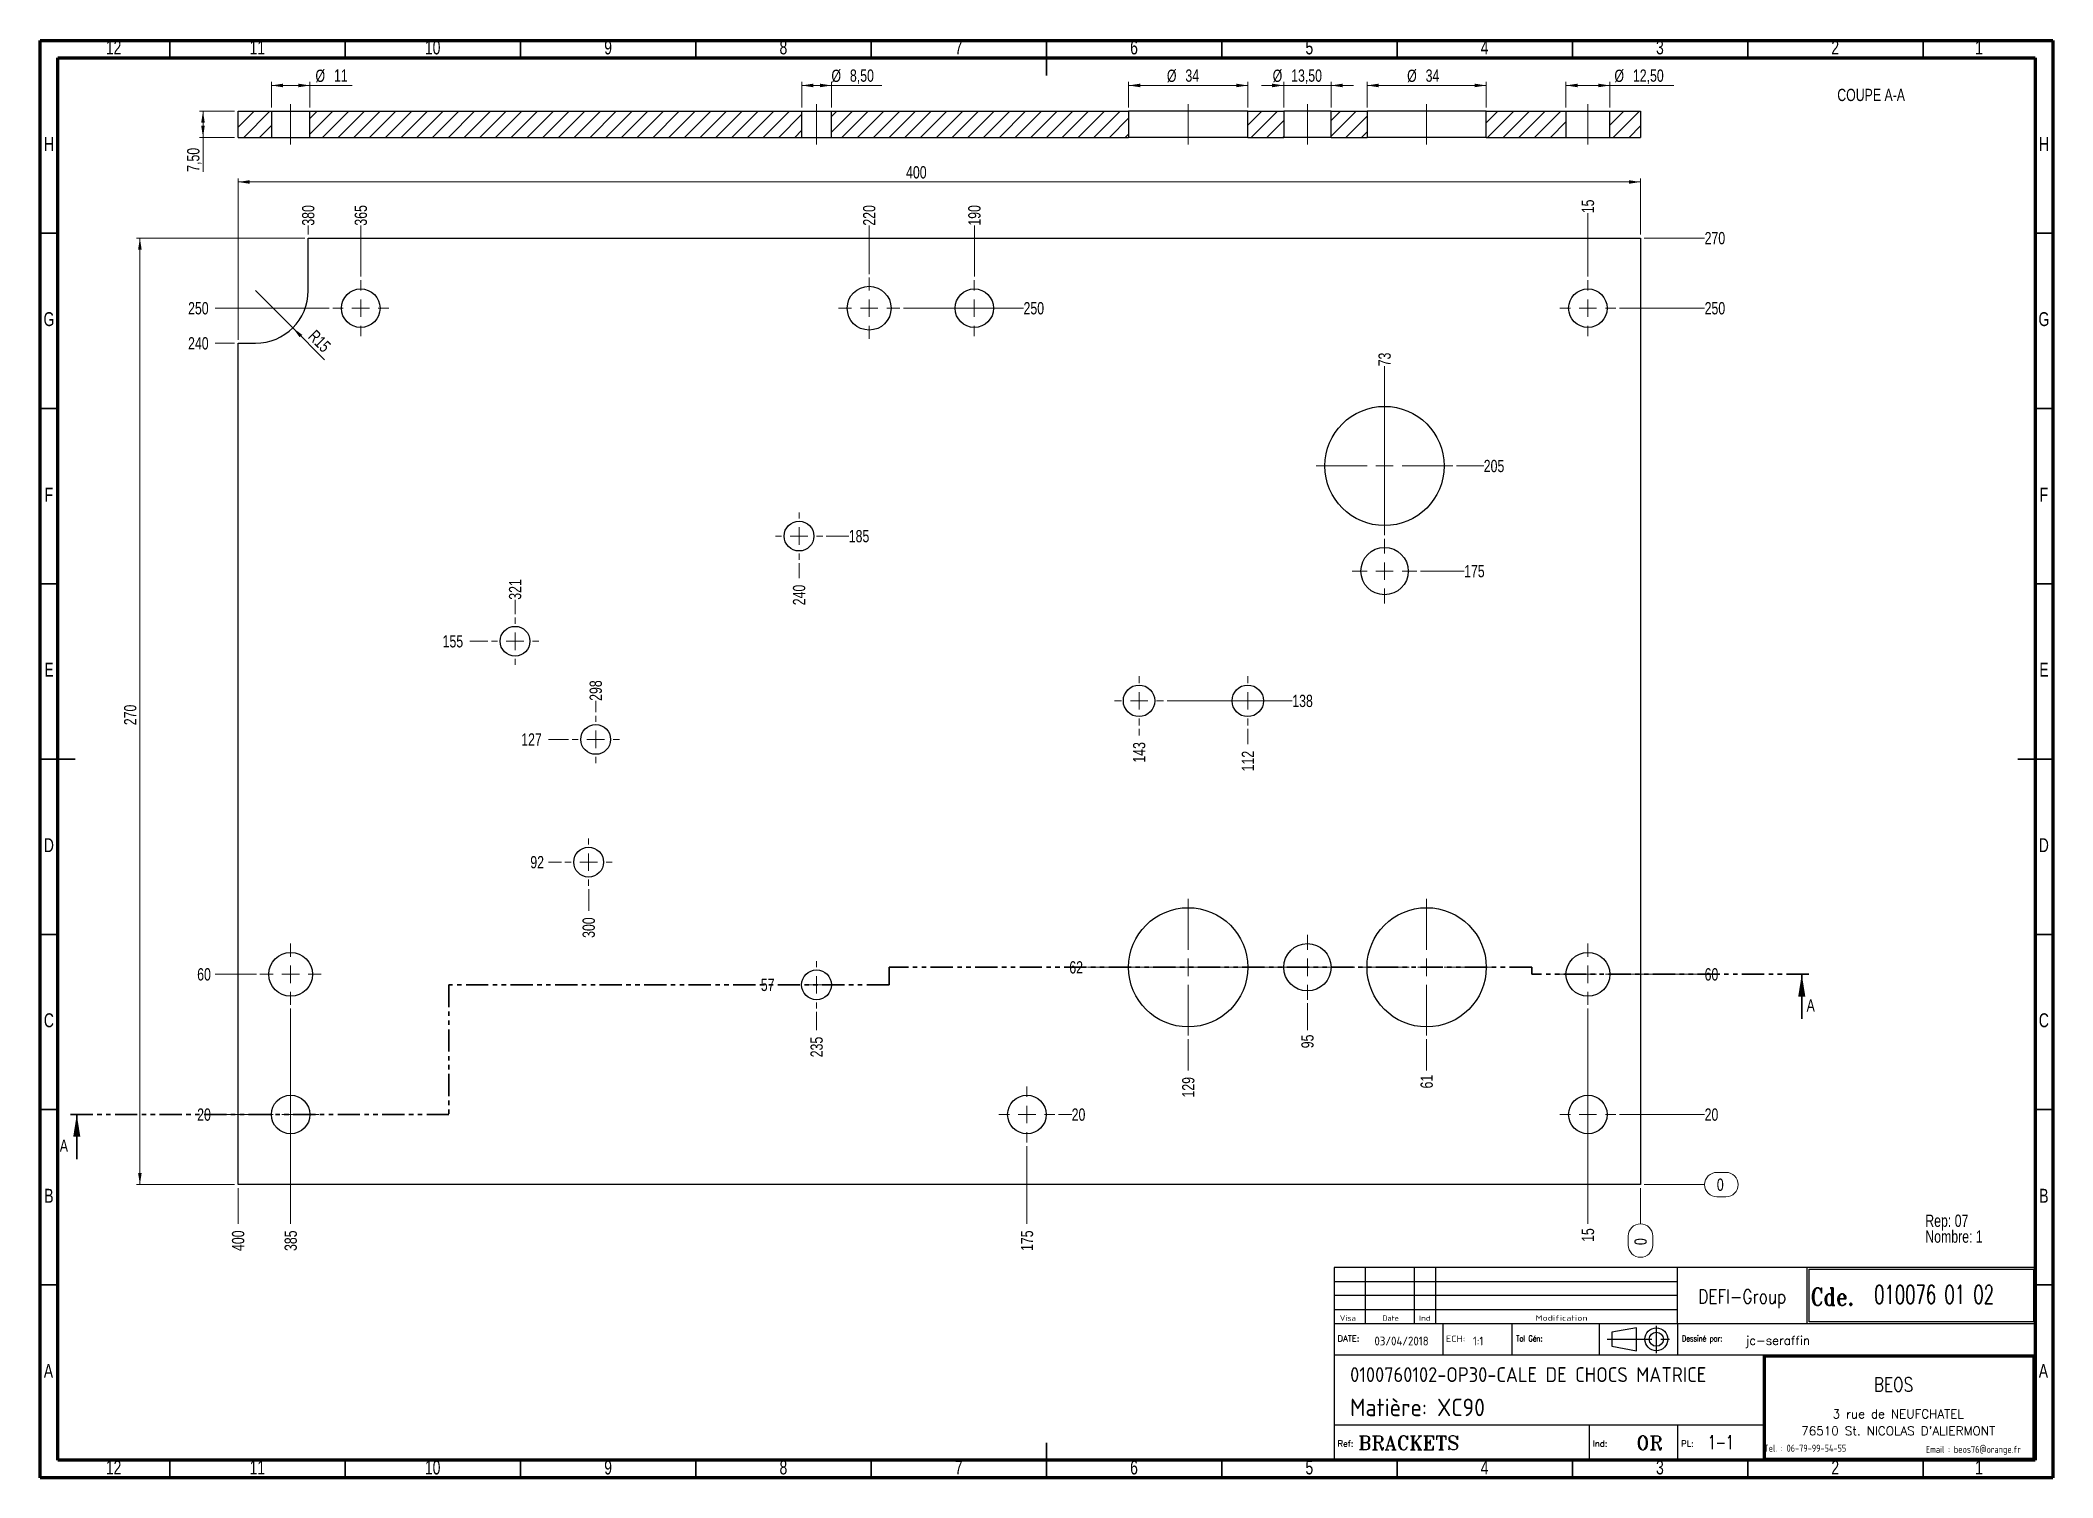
# Model space of a CAD drawing. Header units: millimetres. Extents: x 15 to 589, y 5 to 415.
import ezdxf

# ---------------------------------------------------------------- set-up
doc = ezdxf.new("R2010")
doc.units = ezdxf.units.MM
doc.linetypes.add('CENTERX2', pattern=[20.32, 12.7, -2.54, 2.54, -2.54])
doc.linetypes.add('PHANTOM', pattern=[12.7, 6.35, -1.27, 1.27, -1.27, 1.27, -1.27])
doc.layers.add('DIMENSIONS', color=176, linetype='Continuous')
doc.styles.add('SLDTEXTSTYLE0', font='TXT', dxfattribs={"width": 0.75})
doc.styles.add('SLDTEXTSTYLE1', font='ISOCP')
doc.styles.add('SLDTEXTSTYLE10', font='ISOCP', dxfattribs={"width": 1.147311})
doc.styles.add('SLDTEXTSTYLE11', font='ISOCP', dxfattribs={"width": 1.385904})
doc.styles.add('SLDTEXTSTYLE12', font='ISOCP', dxfattribs={"width": 1.246461})
doc.styles.add('SLDTEXTSTYLE13', font='ROMAND')
doc.styles.add('SLDTEXTSTYLE2', font='ROMANT', dxfattribs={"width": 0.8})
doc.styles.add('SLDTEXTSTYLE3', font='ISOCP', dxfattribs={"width": 0.8})
doc.styles.add('SLDTEXTSTYLE4', font='ROMANS', dxfattribs={"width": 0.8})
doc.styles.add('SLDTEXTSTYLE5', font='ROMANT')
doc.styles.add('SLDTEXTSTYLE6', font='ROMANS')
doc.styles.add('SLDTEXTSTYLE7', font='ROMANT', dxfattribs={"width": 0.65})
doc.styles.add('SLDTEXTSTYLE8', font='ISOCP', dxfattribs={"width": 1.446157})
doc.styles.add('SLDTEXTSTYLE9', font='ISOCP', dxfattribs={"width": 1.294402})
doc.dimstyles.new('SLDDIMSTYLE0', dxfattribs={"dimtxt": 3.5, "dimasz": 3.302, "dimexe": 0, "dimexo": 0.0625, "dimgap": 0.875, "dimtad": 0, "dimtih": 1, "dimtoh": 1, "dimdec": 0, "dimrnd": 1e-09, "dimdsep": 46, "dimtxsty": 'SLDTEXTSTYLE0', "dimblk1": 'NONE', "dimblk2": 'NONE', "dimsah": 1, "dimcen": 0.09, "dimadec": 0, "dimazin": 2, "dimtfac": 1, "dimtdec": 0, "dimtofl": 0, "dimtmove": 0, "dimatfit": 3, "dimldrblk": 'NONE', "dimfxl": 1, "dimfrac": 2, "dimtolj": 1, "dimtzin": 12, "dimarcsym": 0})
doc.dimstyles.new('SLDDIMSTYLE1', dxfattribs={"dimtxt": 3.5, "dimasz": 3.302, "dimexe": 0, "dimexo": 0.0625, "dimgap": 0.875, "dimtad": 0, "dimtih": 1, "dimtoh": 1, "dimrnd": 1e-09, "dimzin": 12, "dimdsep": 46, "dimtxsty": 'SLDTEXTSTYLE0', "dimblk1": 'NONE', "dimblk2": 'NONE', "dimsah": 1, "dimcen": 0.09, "dimadec": 0, "dimazin": 3, "dimtfac": 1, "dimtofl": 0, "dimtmove": 0, "dimatfit": 3, "dimldrblk": 'NONE', "dimfxl": 1, "dimfrac": 2, "dimtolj": 1, "dimtzin": 12, "dimarcsym": 0})
doc.dimstyles.new('SLDDIMSTYLE2', dxfattribs={"dimtxt": 3.5, "dimasz": 3.302, "dimexe": 0, "dimexo": 0.0625, "dimgap": 0.875, "dimtad": 1, "dimrnd": 1e-09, "dimzin": 12, "dimdsep": 46, "dimtxsty": 'SLDTEXTSTYLE0', "dimsah": 1, "dimcen": 0.09, "dimadec": 0, "dimazin": 3, "dimtfac": 1, "dimtofl": 0, "dimtmove": 0, "dimatfit": 3, "dimfxl": 1, "dimfrac": 2, "dimtolj": 1, "dimtzin": 12, "dimarcsym": 0})
doc.dimstyles.new('SLDDIMSTYLE3', dxfattribs={"dimtxt": 3.5, "dimasz": 3.302, "dimexe": 0, "dimexo": 0.0625, "dimgap": 0.875, "dimtad": 1, "dimrnd": 1e-09, "dimzin": 12, "dimdsep": 46, "dimtxsty": 'SLDTEXTSTYLE0', "dimsah": 1, "dimcen": 0, "dimadec": 0, "dimazin": 3, "dimtfac": 1, "dimtofl": 0, "dimtmove": 0, "dimatfit": 3, "dimfxl": 1, "dimfrac": 2, "dimtolj": 1, "dimtzin": 12, "dimarcsym": 0})
doc.dimstyles.new('SLDDIMSTYLE4', dxfattribs={"dimtxt": 3.5, "dimasz": 3.302, "dimexe": 0, "dimexo": 0.0625, "dimgap": 0.875, "dimtad": 1, "dimrnd": 1e-09, "dimzin": 12, "dimdsep": 46, "dimtxsty": 'SLDTEXTSTYLE0', "dimsah": 1, "dimcen": 0.09, "dimadec": 0, "dimazin": 3, "dimtfac": 1, "dimtmove": 0, "dimatfit": 0, "dimfxl": 1, "dimfrac": 2, "dimtolj": 1, "dimtzin": 12, "dimarcsym": 0})

msp = doc.modelspace()

# ---------------------------------------------------------------- texts
at = {"color": 7, "linetype": 'Continuous', "lineweight": 0, "attachment_point": 2, "style": 'SLDTEXTSTYLE0'}
for s, insert, char_height in [('12', (35.92, 414.977), 3.9688), ('11', (76.92, 414.977), 3.9688), ('10', (126.92, 414.977), 3.9688), ('9', (176.96, 414.977), 3.969), ('8', (226.96, 414.977), 3.969), ('7', (276.96, 414.977), 3.969), ('6', (326.96, 414.977), 3.969), ('5', (376.96, 414.977), 3.969), ('4', (426.96, 414.977), 3.969), ('3', (476.96, 414.977), 3.969), ('2', (526.96, 414.977), 3.969), ('1', (567.96, 414.977), 3.969), ('COUPE A-A', (537.203, 401.185), 3.5), ('H', (17.49, 387.419), 3.969), ('H', (586.49, 387.419), 3.969), ('G', (17.487, 337.477), 3.969), ('G', (586.487, 337.477), 3.969), ('F', (17.458, 287.419), 3.969), ('F', (586.458, 287.419), 3.969), ('E', (17.508, 237.477), 3.969), ('E', (586.508, 237.477), 3.969), ('D', (17.453, 187.419), 3.969), ('D', (586.453, 187.419), 3.969), ('C', (17.459, 137.477), 3.969), ('C', (586.459, 137.477), 3.969), ('B', (17.471, 87.419), 3.969), ('B', (586.471, 87.419), 3.969), ('A', (17.34, 37.477), 3.969), ('A', (586.34, 37.477), 3.969), ('12', (35.92, 9.919), 3.9688), ('11', (76.92, 9.919), 3.9688), ('10', (126.92, 9.919), 3.9688), ('9', (176.96, 9.919), 3.969), ('8', (226.96, 9.919), 3.969), ('7', (276.96, 9.919), 3.969), ('6', (326.96, 9.919), 3.969), ('5', (376.96, 9.919), 3.969), ('4', (426.96, 9.919), 3.969), ('3', (476.96, 9.919), 3.969), ('2', (526.96, 9.919), 3.969), ('1', (567.96, 9.919), 3.969)]:
    msp.add_mtext(s, dxfattribs=dict(at, insert=insert, char_height=char_height))
at = {"color": 7, "linetype": 'Continuous', "char_height": 3.5, "attachment_point": 1, "style": 'SLDTEXTSTYLE0'}
for insert in [(518.797, 141.469), (20.581, 101.469)]:
    msp.add_mtext('A', dxfattribs=dict(at, insert=insert))
at = {"layer": 'DIMENSIONS'}
for s, insert, char_height, attachment_point, style in [('DEFI-Group', (500.42, 58.701), 4, 2, 'SLDTEXTSTYLE2'), ('Cde.', (520, 59.126), 5, 1, 'SLDTEXTSTYLE2'), ('010076 01 02', (538.057, 59.94), 5.29167, 1, 'SLDTEXTSTYLE7'), ('Visa', (385.655, 51.348), 1.5671, 1, 'SLDTEXTSTYLE12'), ('Date', (397.824, 51.283), 1.4924, 1, 'SLDTEXTSTYLE10'), ('Ind', (408.254, 51.283), 1.4924, 1, 'SLDTEXTSTYLE11'), ('Modification', (441.489, 51.348), 1.56705, 1, 'SLDTEXTSTYLE8'), ('DATE:', (385.034, 45.598), 1.7277, 1, 'SLDTEXTSTYLE6'), ('03/04/2018', (395.533, 45.253), 2.5, 1, 'SLDTEXTSTYLE1'), ('ECH:', (415.911, 45.56), 1.8141, 1, 'SLDTEXTSTYLE9'), ('1:1', (423.62, 45.24), 2.5, 1, 'SLDTEXTSTYLE1'), ('Tol Gén:', (435.952, 45.598), 1.7277, 1, 'SLDTEXTSTYLE4'), ('Dessiné par:', (483.221, 45.598), 1.72768, 1, 'SLDTEXTSTYLE4'), ('jc-seraffin', (501.355, 45.42), 2.5, 1, 'SLDTEXTSTYLE5'), ('0100760102-OP30-CALE DE CHOCS MATRICE', (388.603, 36.537), 4.23333, 1, 'SLDTEXTSTYLE1'), ('BEOS', (543.571, 33.595), 4, 2, 'SLDTEXTSTYLE2'), ('Matière: XC90', (388.603, 27.564), 5, 1, 'SLDTEXTSTYLE1'), ('3 rue de NEUFCHATEL', (544.909, 24.448), 2.5, 2, 'SLDTEXTSTYLE13'), ("76510 St. NICOLAS D'ALIERMONT", (544.903, 19.623), 2.5, 2, 'SLDTEXTSTYLE13'), ('Ref:', (385.034, 15.598), 1.7277, 1, 'SLDTEXTSTYLE6'), ('BRACKETS', (390.904, 16.951), 4, 1, 'SLDTEXTSTYLE5'), ('Ind:', (457.826, 15.598), 1.7277, 1, 'SLDTEXTSTYLE6'), ('OR', (470.194, 16.951), 4, 1, 'SLDTEXTSTYLE5'), ('PL:', (483.034, 15.598), 1.7277, 1, 'SLDTEXTSTYLE6'), ('1-1', (490.651, 17.173), 4, 1, 'SLDTEXTSTYLE7'), ('Tel. : 06-79-99-54-55', (518.36, 14.429), 2, 2, 'SLDTEXTSTYLE3'), ('Email : beos76@orange.fr', (566.372, 14.097), 2, 2, 'SLDTEXTSTYLE3')]:
    msp.add_mtext(s, dxfattribs=dict(at, insert=insert, char_height=char_height, attachment_point=attachment_point, style=style))

# ---------------------------------------------------------------- blocks, each defined once
blk = doc.blocks.new('SW_NOTE_0')
at = {"color": 0, "linetype": 'Continuous', "lineweight": 0, "char_height": 3.5, "attachment_point": 1, "style": 'SLDTEXTSTYLE0'}
for s, insert in [('Rep: 07', (0, 4.51)), ('Nombre: 1', (0, -0.01))]:
    blk.add_mtext(s, dxfattribs=dict(at, insert=insert))
blk = doc.blocks.new('_D')
at = {"color": 7, "linetype": 'Continuous', "lineweight": 18}
for p, q in [((493.2, 92.1), (495.78, 92.1)), ((472.42, 88.61), (489.71, 88.61)), ((495.78, 85.12), (493.2, 85.12))]:
    blk.add_line(p, q, dxfattribs=at)
for centre, start, end in [((493.2, 88.61), 90, 270), ((495.78, 88.61), 270, 90)]:
    blk.add_arc(centre, 3.49, start, end, dxfattribs=at)
at = {"color": 7, "linetype": 'Continuous', "lineweight": 18, "insert": (493.2, 90.34), "char_height": 3.5, "attachment_point": 1, "style": 'SLDTEXTSTYLE0'}
blk.add_mtext('0', dxfattribs=at)
blk = doc.blocks.new('_None')
blk = doc.blocks.new('_D_1')
at = {"color": 7, "linetype": 'Continuous', "lineweight": 18}
blk.add_line((77.42, 108.61), (64.93, 108.61), dxfattribs=at)
at = {"color": 7, "linetype": 'Continuous', "lineweight": 18, "insert": (59.76, 110.34), "char_height": 3.5, "attachment_point": 1, "style": 'SLDTEXTSTYLE0'}
blk.add_mtext('20', dxfattribs=at)
blk = doc.blocks.new('_D_2')
at = {"color": 7, "linetype": 'Continuous', "lineweight": 18}
blk.add_line((305.42, 108.61), (309.18, 108.61), dxfattribs=at)
at = {"color": 7, "linetype": 'Continuous', "lineweight": 18, "insert": (309.18, 110.34), "char_height": 3.5, "attachment_point": 1, "style": 'SLDTEXTSTYLE0'}
blk.add_mtext('20', dxfattribs=at)
blk = doc.blocks.new('_D_3')
at = {"color": 7, "linetype": 'Continuous', "lineweight": 18}
blk.add_line((465.42, 108.61), (489.71, 108.61), dxfattribs=at)
at = {"color": 7, "linetype": 'Continuous', "lineweight": 18, "insert": (489.71, 110.34), "char_height": 3.5, "attachment_point": 1, "style": 'SLDTEXTSTYLE0'}
blk.add_mtext('20', dxfattribs=at)
blk = doc.blocks.new('_D_4')
at = {"color": 7, "linetype": 'Continuous', "lineweight": 18}
blk.add_line((228.67, 145.61), (225.69, 145.61), dxfattribs=at)
at = {"color": 7, "linetype": 'Continuous', "lineweight": 18, "insert": (220.52, 147.34), "char_height": 3.5, "attachment_point": 1, "style": 'SLDTEXTSTYLE0'}
blk.add_mtext('57', dxfattribs=at)
blk = doc.blocks.new('_D_5')
at = {"color": 7, "linetype": 'Continuous', "lineweight": 18}
blk.add_line((76.67, 148.61), (64.93, 148.61), dxfattribs=at)
at = {"color": 7, "linetype": 'Continuous', "lineweight": 18, "insert": (59.76, 150.34), "char_height": 3.5, "attachment_point": 1, "style": 'SLDTEXTSTYLE0'}
blk.add_mtext('60', dxfattribs=at)
blk = doc.blocks.new('_D_6')
at = {"color": 7, "linetype": 'Continuous', "lineweight": 18}
blk.add_line((466.17, 148.61), (489.71, 148.61), dxfattribs=at)
at = {"color": 7, "linetype": 'Continuous', "lineweight": 18, "insert": (489.71, 150.34), "char_height": 3.5, "attachment_point": 1, "style": 'SLDTEXTSTYLE0'}
blk.add_mtext('60', dxfattribs=at)
blk = doc.blocks.new('_D_7')
at = {"color": 7, "linetype": 'Continuous', "lineweight": 18}
blk.add_line((389.92, 150.61), (313.68, 150.61), dxfattribs=at)
at = {"color": 7, "linetype": 'Continuous', "lineweight": 18, "insert": (308.51, 152.34), "char_height": 3.5, "attachment_point": 1, "style": 'SLDTEXTSTYLE0'}
blk.add_mtext('62', dxfattribs=at)
blk = doc.blocks.new('_D_8')
at = {"color": 7, "linetype": 'Continuous', "lineweight": 18}
blk.add_line((163.67, 180.61), (159.95, 180.61), dxfattribs=at)
at = {"color": 7, "linetype": 'Continuous', "lineweight": 18, "insert": (154.78, 182.34), "char_height": 3.5, "attachment_point": 1, "style": 'SLDTEXTSTYLE0'}
blk.add_mtext('92', dxfattribs=at)
blk = doc.blocks.new('_D_9')
at = {"color": 7, "linetype": 'Continuous', "lineweight": 18}
blk.add_line((165.67, 215.61), (159.95, 215.61), dxfattribs=at)
at = {"color": 7, "linetype": 'Continuous', "lineweight": 18, "insert": (152.19, 217.34), "char_height": 3.5, "attachment_point": 1, "style": 'SLDTEXTSTYLE0'}
blk.add_mtext('127', dxfattribs=at)
blk = doc.blocks.new('_D_10')
at = {"color": 7, "linetype": 'Continuous', "lineweight": 18}
blk.add_line((336.42, 226.61), (372.11, 226.61), dxfattribs=at)
at = {"color": 7, "linetype": 'Continuous', "lineweight": 18, "insert": (372.11, 228.34), "char_height": 3.5, "attachment_point": 1, "style": 'SLDTEXTSTYLE0'}
blk.add_mtext('138', dxfattribs=at)
blk = doc.blocks.new('_D_11')
at = {"color": 7, "linetype": 'Continuous', "lineweight": 18}
blk.add_line((142.67, 243.61), (137.52, 243.61), dxfattribs=at)
at = {"color": 7, "linetype": 'Continuous', "lineweight": 18, "insert": (129.76, 245.34), "char_height": 3.5, "attachment_point": 1, "style": 'SLDTEXTSTYLE0'}
blk.add_mtext('155', dxfattribs=at)
blk = doc.blocks.new('_D_12')
at = {"color": 7, "linetype": 'Continuous', "lineweight": 18}
blk.add_line((408.67, 263.61), (421.11, 263.61), dxfattribs=at)
at = {"color": 7, "linetype": 'Continuous', "lineweight": 18, "insert": (421.11, 265.34), "char_height": 3.5, "attachment_point": 1, "style": 'SLDTEXTSTYLE0'}
blk.add_mtext('175', dxfattribs=at)
blk = doc.blocks.new('_D_13')
at = {"color": 7, "linetype": 'Continuous', "lineweight": 18}
blk.add_line((239.17, 273.61), (245.6, 273.61), dxfattribs=at)
at = {"color": 7, "linetype": 'Continuous', "lineweight": 18, "insert": (245.6, 275.34), "char_height": 3.5, "attachment_point": 1, "style": 'SLDTEXTSTYLE0'}
blk.add_mtext('185', dxfattribs=at)
blk = doc.blocks.new('_D_14')
at = {"color": 7, "linetype": 'Continuous', "lineweight": 18}
blk.add_line((418.92, 293.61), (426.71, 293.61), dxfattribs=at)
at = {"color": 7, "linetype": 'Continuous', "lineweight": 18, "insert": (426.71, 295.34), "char_height": 3.5, "attachment_point": 1, "style": 'SLDTEXTSTYLE0'}
blk.add_mtext('205', dxfattribs=at)
blk = doc.blocks.new('_D_15')
at = {"color": 7, "linetype": 'Continuous', "lineweight": 18}
blk.add_line((70.42, 328.61), (64.93, 328.61), dxfattribs=at)
at = {"color": 7, "linetype": 'Continuous', "lineweight": 18, "insert": (57.17, 330.34), "char_height": 3.5, "attachment_point": 1, "style": 'SLDTEXTSTYLE0'}
blk.add_mtext('240', dxfattribs=at)
blk = doc.blocks.new('_D_16')
at = {"color": 7, "linetype": 'Continuous', "lineweight": 18}
blk.add_line((97.42, 338.61), (64.93, 338.61), dxfattribs=at)
at = {"color": 7, "linetype": 'Continuous', "lineweight": 18, "insert": (57.17, 340.34), "char_height": 3.5, "attachment_point": 1, "style": 'SLDTEXTSTYLE0'}
blk.add_mtext('250', dxfattribs=at)
blk = doc.blocks.new('_D_17')
at = {"color": 7, "linetype": 'Continuous', "lineweight": 18}
blk.add_line((261.17, 338.61), (295.45, 338.61), dxfattribs=at)
at = {"color": 7, "linetype": 'Continuous', "lineweight": 18, "insert": (295.45, 340.34), "char_height": 3.5, "attachment_point": 1, "style": 'SLDTEXTSTYLE0'}
blk.add_mtext('250', dxfattribs=at)
blk = doc.blocks.new('_D_18')
at = {"color": 7, "linetype": 'Continuous', "lineweight": 18}
blk.add_line((465.42, 338.61), (489.71, 338.61), dxfattribs=at)
at = {"color": 7, "linetype": 'Continuous', "lineweight": 18, "insert": (489.71, 340.34), "char_height": 3.5, "attachment_point": 1, "style": 'SLDTEXTSTYLE0'}
blk.add_mtext('250', dxfattribs=at)
blk = doc.blocks.new('_D_19')
at = {"color": 7, "linetype": 'Continuous', "lineweight": 18}
blk.add_line((472.42, 358.61), (489.71, 358.61), dxfattribs=at)
at = {"color": 7, "linetype": 'Continuous', "lineweight": 18, "insert": (489.71, 360.34), "char_height": 3.5, "attachment_point": 1, "style": 'SLDTEXTSTYLE0'}
blk.add_mtext('270', dxfattribs=at)
blk = doc.blocks.new('_D_20')
at = {"color": 7, "linetype": 'Continuous', "lineweight": 18}
for p, q in [((471.42, 87.61), (471.42, 77.44)), ((467.93, 71.37), (467.93, 73.95)), ((474.9, 73.95), (474.9, 71.37))]:
    blk.add_line(p, q, dxfattribs=at)
for centre, start, end in [((471.42, 73.95), 0, 180), ((471.42, 71.37), 180, 0)]:
    blk.add_arc(centre, 3.49, start, end, dxfattribs=at)
at = {"color": 7, "linetype": 'Continuous', "lineweight": 18, "insert": (469.68, 71.37), "char_height": 3.5, "attachment_point": 1, "rotation": 90, "style": 'SLDTEXTSTYLE0'}
blk.add_mtext('0', dxfattribs=at)
blk = doc.blocks.new('_D_21')
at = {"color": 7, "linetype": 'Continuous', "lineweight": 18}
blk.add_line((456.42, 347.61), (456.42, 365.69), dxfattribs=at)
at = {"color": 7, "linetype": 'Continuous', "lineweight": 18, "insert": (454.68, 365.69), "char_height": 3.5, "attachment_point": 1, "rotation": 90, "style": 'SLDTEXTSTYLE0'}
blk.add_mtext('15', dxfattribs=at)
blk = doc.blocks.new('_D_22')
at = {"color": 7, "linetype": 'Continuous', "lineweight": 18}
blk.add_line((456.42, 138.86), (456.42, 77.44), dxfattribs=at)
at = {"color": 7, "linetype": 'Continuous', "lineweight": 18, "insert": (454.68, 72.27), "char_height": 3.5, "attachment_point": 1, "rotation": 90, "style": 'SLDTEXTSTYLE0'}
blk.add_mtext('15', dxfattribs=at)
blk = doc.blocks.new('_D_23')
at = {"color": 7, "linetype": 'Continuous', "lineweight": 18}
blk.add_line((410.42, 130.11), (410.42, 121.21), dxfattribs=at)
at = {"color": 7, "linetype": 'Continuous', "lineweight": 18, "insert": (408.68, 116.04), "char_height": 3.5, "attachment_point": 1, "rotation": 90, "style": 'SLDTEXTSTYLE0'}
blk.add_mtext('61', dxfattribs=at)
blk = doc.blocks.new('_D_24')
at = {"color": 7, "linetype": 'Continuous', "lineweight": 18}
blk.add_line((398.42, 273.86), (398.42, 322.03), dxfattribs=at)
at = {"color": 7, "linetype": 'Continuous', "lineweight": 18, "insert": (396.68, 322.03), "char_height": 3.5, "attachment_point": 1, "rotation": 90, "style": 'SLDTEXTSTYLE0'}
blk.add_mtext('73', dxfattribs=at)
blk = doc.blocks.new('_D_25')
at = {"color": 7, "linetype": 'Continuous', "lineweight": 18}
blk.add_line((376.42, 140.36), (376.42, 132.69), dxfattribs=at)
at = {"color": 7, "linetype": 'Continuous', "lineweight": 18, "insert": (374.68, 127.51), "char_height": 3.5, "attachment_point": 1, "rotation": 90, "style": 'SLDTEXTSTYLE0'}
blk.add_mtext('95', dxfattribs=at)
blk = doc.blocks.new('_D_26')
at = {"color": 7, "linetype": 'Continuous', "lineweight": 18}
blk.add_line((359.42, 218.61), (359.42, 214.24), dxfattribs=at)
at = {"color": 7, "linetype": 'Continuous', "lineweight": 18, "insert": (357.68, 206.48), "char_height": 3.5, "attachment_point": 1, "rotation": 90, "style": 'SLDTEXTSTYLE0'}
blk.add_mtext('112', dxfattribs=at)
blk = doc.blocks.new('_D_27')
at = {"color": 7, "linetype": 'Continuous', "lineweight": 18}
blk.add_line((342.42, 130.11), (342.42, 121.21), dxfattribs=at)
at = {"color": 7, "linetype": 'Continuous', "lineweight": 18, "insert": (340.68, 113.45), "char_height": 3.5, "attachment_point": 1, "rotation": 90, "style": 'SLDTEXTSTYLE0'}
blk.add_mtext('129', dxfattribs=at)
blk = doc.blocks.new('_D_28')
at = {"color": 7, "linetype": 'Continuous', "lineweight": 18}
blk.add_line((328.42, 218.61), (328.42, 216.74), dxfattribs=at)
at = {"color": 7, "linetype": 'Continuous', "lineweight": 18, "insert": (326.68, 208.98), "char_height": 3.5, "attachment_point": 1, "rotation": 90, "style": 'SLDTEXTSTYLE0'}
blk.add_mtext('143', dxfattribs=at)
blk = doc.blocks.new('_D_29')
at = {"color": 7, "linetype": 'Continuous', "lineweight": 18}
blk.add_line((296.42, 99.61), (296.42, 77.44), dxfattribs=at)
at = {"color": 7, "linetype": 'Continuous', "lineweight": 18, "insert": (294.68, 69.68), "char_height": 3.5, "attachment_point": 1, "rotation": 90, "style": 'SLDTEXTSTYLE0'}
blk.add_mtext('175', dxfattribs=at)
blk = doc.blocks.new('_D_30')
at = {"color": 7, "linetype": 'Continuous', "lineweight": 18}
blk.add_line((281.42, 347.61), (281.42, 362.15), dxfattribs=at)
at = {"color": 7, "linetype": 'Continuous', "lineweight": 18, "insert": (279.68, 362.15), "char_height": 3.5, "attachment_point": 1, "rotation": 90, "style": 'SLDTEXTSTYLE0'}
blk.add_mtext('190', dxfattribs=at)
blk = doc.blocks.new('_D_31')
at = {"color": 7, "linetype": 'Continuous', "lineweight": 18}
blk.add_line((251.42, 348.36), (251.42, 362.15), dxfattribs=at)
at = {"color": 7, "linetype": 'Continuous', "lineweight": 18, "insert": (249.68, 362.15), "char_height": 3.5, "attachment_point": 1, "rotation": 90, "style": 'SLDTEXTSTYLE0'}
blk.add_mtext('220', dxfattribs=at)
blk = doc.blocks.new('_D_32')
at = {"color": 7, "linetype": 'Continuous', "lineweight": 18}
blk.add_line((236.42, 137.86), (236.42, 132.69), dxfattribs=at)
at = {"color": 7, "linetype": 'Continuous', "lineweight": 18, "insert": (234.68, 124.93), "char_height": 3.5, "attachment_point": 1, "rotation": 90, "style": 'SLDTEXTSTYLE0'}
blk.add_mtext('235', dxfattribs=at)
blk = doc.blocks.new('_D_33')
at = {"color": 7, "linetype": 'Continuous', "lineweight": 18}
blk.add_line((231.42, 265.86), (231.42, 261.63), dxfattribs=at)
at = {"color": 7, "linetype": 'Continuous', "lineweight": 18, "insert": (229.68, 253.87), "char_height": 3.5, "attachment_point": 1, "rotation": 90, "style": 'SLDTEXTSTYLE0'}
blk.add_mtext('240', dxfattribs=at)
blk = doc.blocks.new('_D_34')
at = {"color": 7, "linetype": 'Continuous', "lineweight": 18}
blk.add_line((173.42, 223.36), (173.42, 226.61), dxfattribs=at)
at = {"color": 7, "linetype": 'Continuous', "lineweight": 18, "insert": (171.68, 226.61), "char_height": 3.5, "attachment_point": 1, "rotation": 90, "style": 'SLDTEXTSTYLE0'}
blk.add_mtext('298', dxfattribs=at)
blk = doc.blocks.new('_D_35')
at = {"color": 7, "linetype": 'Continuous', "lineweight": 18}
blk.add_line((171.42, 172.86), (171.42, 166.75), dxfattribs=at)
at = {"color": 7, "linetype": 'Continuous', "lineweight": 18, "insert": (169.68, 158.99), "char_height": 3.5, "attachment_point": 1, "rotation": 90, "style": 'SLDTEXTSTYLE0'}
blk.add_mtext('300', dxfattribs=at)
blk = doc.blocks.new('_D_36')
at = {"color": 7, "linetype": 'Continuous', "lineweight": 18}
blk.add_line((150.42, 251.36), (150.42, 255.45), dxfattribs=at)
at = {"color": 7, "linetype": 'Continuous', "lineweight": 18, "insert": (148.68, 255.45), "char_height": 3.5, "attachment_point": 1, "rotation": 90, "style": 'SLDTEXTSTYLE0'}
blk.add_mtext('321', dxfattribs=at)
blk = doc.blocks.new('_D_37')
at = {"color": 7, "linetype": 'Continuous', "lineweight": 18}
blk.add_line((106.42, 347.61), (106.42, 362.15), dxfattribs=at)
at = {"color": 7, "linetype": 'Continuous', "lineweight": 18, "insert": (104.68, 362.15), "char_height": 3.5, "attachment_point": 1, "rotation": 90, "style": 'SLDTEXTSTYLE0'}
blk.add_mtext('365', dxfattribs=at)
blk = doc.blocks.new('_D_38')
at = {"color": 7, "linetype": 'Continuous', "lineweight": 18}
blk.add_line((91.42, 359.61), (91.42, 362.15), dxfattribs=at)
at = {"color": 7, "linetype": 'Continuous', "lineweight": 18, "insert": (89.68, 362.15), "char_height": 3.5, "attachment_point": 1, "rotation": 90, "style": 'SLDTEXTSTYLE0'}
blk.add_mtext('380', dxfattribs=at)
blk = doc.blocks.new('_D_39')
at = {"color": 7, "linetype": 'Continuous', "lineweight": 18}
blk.add_line((86.42, 138.86), (86.42, 77.44), dxfattribs=at)
at = {"color": 7, "linetype": 'Continuous', "lineweight": 18, "insert": (84.68, 69.68), "char_height": 3.5, "attachment_point": 1, "rotation": 90, "style": 'SLDTEXTSTYLE0'}
blk.add_mtext('385', dxfattribs=at)
blk = doc.blocks.new('_D_40')
at = {"color": 7, "linetype": 'Continuous', "lineweight": 18}
blk.add_line((71.42, 87.61), (71.42, 77.44), dxfattribs=at)
at = {"color": 7, "linetype": 'Continuous', "lineweight": 18, "insert": (69.68, 69.68), "char_height": 3.5, "attachment_point": 1, "rotation": 90, "style": 'SLDTEXTSTYLE0'}
blk.add_mtext('400', dxfattribs=at)
blk = doc.blocks.new('_D_41')
at = {"color": 7, "linetype": 'Continuous', "lineweight": 18}
for p, q in [((90.42, 358.61), (42.42, 358.61)), ((43.42, 358.61), (43.42, 88.61)), ((70.42, 88.61), (42.42, 88.61))]:
    blk.add_line(p, q, dxfattribs=at)
for points in [[(43.42, 358.61), (42.91, 355.3), (43.92, 355.3)], [(43.42, 88.61), (43.92, 91.91), (42.91, 91.91)]]:
    blk.add_solid(points, dxfattribs=at)
at = {"color": 7, "linetype": 'Continuous', "lineweight": 18, "insert": (38.9, 219.66), "char_height": 3.5, "attachment_point": 1, "rotation": 90, "style": 'SLDTEXTSTYLE0'}
blk.add_mtext('270', dxfattribs=at)
blk = doc.blocks.new('_D_42')
at = {"color": 7, "linetype": 'Continuous', "lineweight": 18}
for p, q in [((71.42, 329.61), (71.42, 375.61)), ((71.42, 374.61), (471.42, 374.61)), ((471.42, 359.61), (471.42, 375.61))]:
    blk.add_line(p, q, dxfattribs=at)
for points in [[(71.42, 374.61), (74.72, 374.1), (74.72, 375.11)], [(471.42, 374.61), (468.11, 375.11), (468.11, 374.1)]]:
    blk.add_solid(points, dxfattribs=at)
at = {"color": 7, "linetype": 'Continuous', "lineweight": 18, "insert": (261.95, 379.12), "char_height": 3.5, "attachment_point": 1, "style": 'SLDTEXTSTYLE0'}
blk.add_mtext('400', dxfattribs=at)
blk = doc.blocks.new('_D_43')
at = {"color": 7, "linetype": 'Continuous', "lineweight": 18}
for q in [(76.42, 343.61), (96.11, 323.91)]:
    blk.add_line((87.02, 333), q, dxfattribs=at)
blk.add_solid([(87.02, 333), (89, 330.31), (89.72, 331.02)], dxfattribs=at)
at = {"color": 7, "linetype": 'Continuous', "lineweight": 18, "insert": (93.63, 332.75), "char_height": 3.5, "attachment_point": 1, "rotation": 315, "style": 'SLDTEXTSTYLE0'}
blk.add_mtext('R15', dxfattribs=at)
blk = doc.blocks.new('SW_CENTERMARKSYMBOL_0')
at = {"color": 0, "linetype": 'Continuous', "lineweight": 0}
for p, q in [((0, 5), (0, 8)), ((-5, 0), (-8, 0)), ((0, 0), (-2.5, 0)), ((0, 0), (0, 2.5)), ((0, 0), (0, -2.5)), ((0, 0), (2.5, 0)), ((5, 0), (8, 0)), ((0, -5), (0, -8))]:
    blk.add_line(p, q, dxfattribs=at)
blk = doc.blocks.new('SW_CENTERMARKSYMBOL_1')
at = {"color": 0, "linetype": 'Continuous', "lineweight": 0}
for p, q in [((0, 5), (0, 8)), ((-5, 0), (-8, 0)), ((0, 0), (-2.5, 0)), ((0, 0), (0, 2.5)), ((0, 0), (0, -2.5)), ((0, 0), (2.5, 0)), ((5, 0), (8, 0)), ((0, -5), (0, -8))]:
    blk.add_line(p, q, dxfattribs=at)
blk = doc.blocks.new('SW_CENTERMARKSYMBOL_2')
at = {"color": 0, "linetype": 'Continuous', "lineweight": 0}
for p, q in [((0, 5), (0, 8)), ((-5, 0), (-8, 0)), ((0, 0), (-2.5, 0)), ((0, 0), (0, 2.5)), ((0, 0), (0, -2.5)), ((0, 0), (2.5, 0)), ((5, 0), (8, 0)), ((0, -5), (0, -8))]:
    blk.add_line(p, q, dxfattribs=at)
blk = doc.blocks.new('SW_CENTERMARKSYMBOL_3')
at = {"color": 0, "linetype": 'Continuous', "lineweight": 0}
for p, q in [((0, 5), (0, 8)), ((-5, 0), (-8, 0)), ((0, 0), (-2.5, 0)), ((0, 0), (0, 2.5)), ((0, 0), (0, -2.5)), ((0, 0), (2.5, 0)), ((5, 0), (8, 0)), ((0, -5), (0, -8))]:
    blk.add_line(p, q, dxfattribs=at)
blk = doc.blocks.new('SW_CENTERMARKSYMBOL_4')
at = {"color": 0, "linetype": 'Continuous', "lineweight": 0}
for p, q in [((0, 5), (0, 8)), ((-5, 0), (-8, 0)), ((0, 0), (-2.5, 0)), ((0, 0), (0, 2.5)), ((0, 0), (0, -2.5)), ((0, 0), (2.5, 0)), ((5, 0), (8, 0)), ((0, -5), (0, -8))]:
    blk.add_line(p, q, dxfattribs=at)
blk = doc.blocks.new('SW_CENTERMARKSYMBOL_5')
at = {"color": 0, "linetype": 'Continuous', "lineweight": 0}
for p, q in [((0, 5), (0, 8)), ((-5, 0), (-8, 0)), ((0, 0), (-2.5, 0)), ((0, 0), (0, 2.5)), ((0, 0), (0, -2.5)), ((0, 0), (2.5, 0)), ((5, 0), (8, 0)), ((0, -5), (0, -8))]:
    blk.add_line(p, q, dxfattribs=at)
blk = doc.blocks.new('SW_CENTERMARKSYMBOL_6')
at = {"color": 0, "linetype": 'Continuous', "lineweight": 0}
for p, q in [((0, 5), (0, 8.75)), ((-5, 0), (-8.75, 0)), ((0, 0), (-2.5, 0)), ((0, 0), (0, 2.5)), ((0, 0), (0, -2.5)), ((0, 0), (2.5, 0)), ((5, 0), (8.75, 0)), ((0, -5), (0, -8.75))]:
    blk.add_line(p, q, dxfattribs=at)
blk = doc.blocks.new('SW_CENTERMARKSYMBOL_7')
at = {"color": 0, "linetype": 'Continuous', "lineweight": 0}
for p, q in [((0, 5), (0, 8.75)), ((-5, 0), (-8.75, 0)), ((0, 0), (-2.5, 0)), ((0, 0), (0, 2.5)), ((0, 0), (0, -2.5)), ((0, 0), (2.5, 0)), ((5, 0), (8.75, 0)), ((0, -5), (0, -8.75))]:
    blk.add_line(p, q, dxfattribs=at)
blk = doc.blocks.new('SW_CENTERMARKSYMBOL_8')
at = {"color": 0, "linetype": 'Continuous', "lineweight": 0}
for p, q in [((0, 5), (0, 8.75)), ((-5, 0), (-8.75, 0)), ((0, 0), (-2.5, 0)), ((0, 0), (0, 2.5)), ((0, 0), (0, -2.5)), ((0, 0), (2.5, 0)), ((5, 0), (8.75, 0)), ((0, -5), (0, -8.75))]:
    blk.add_line(p, q, dxfattribs=at)
blk = doc.blocks.new('SW_CENTERMARKSYMBOL_9')
at = {"color": 0, "linetype": 'Continuous', "lineweight": 0}
for p, q in [((0, 5), (0, 19.5)), ((-5, 0), (-19.5, 0)), ((0, 0), (-2.5, 0)), ((0, 0), (0, 2.5)), ((0, 0), (0, -2.5)), ((0, 0), (2.5, 0)), ((5, 0), (19.5, 0)), ((0, -5), (0, -19.5))]:
    blk.add_line(p, q, dxfattribs=at)
blk = doc.blocks.new('SW_CENTERMARKSYMBOL_10')
at = {"color": 0, "linetype": 'Continuous', "lineweight": 0}
for p, q in [((0, 5), (0, 19.5)), ((-5, 0), (-19.5, 0)), ((0, 0), (-2.5, 0)), ((0, 0), (0, 2.5)), ((0, 0), (0, -2.5)), ((0, 0), (2.5, 0)), ((5, 0), (19.5, 0)), ((0, -5), (0, -19.5))]:
    blk.add_line(p, q, dxfattribs=at)
blk = doc.blocks.new('SW_CENTERMARKSYMBOL_11')
at = {"color": 0, "linetype": 'Continuous', "lineweight": 0}
for p, q in [((0, 5), (0, 19.5)), ((-5, 0), (-19.5, 0)), ((0, 0), (-2.5, 0)), ((0, 0), (0, 2.5)), ((0, 0), (0, -2.5)), ((0, 0), (2.5, 0)), ((5, 0), (19.5, 0)), ((0, -5), (0, -19.5))]:
    blk.add_line(p, q, dxfattribs=at)
blk = doc.blocks.new('SW_CENTERMARKSYMBOL_12')
at = {"color": 0, "linetype": 'Continuous', "lineweight": 0}
for p, q in [((0, 5), (0, 7)), ((-5, 0), (-7, 0)), ((0, 0), (-2.5, 0)), ((0, 0), (0, 2.5)), ((0, 0), (0, -2.5)), ((0, 0), (2.5, 0)), ((5, 0), (7, 0)), ((0, -5), (0, -7))]:
    blk.add_line(p, q, dxfattribs=at)
blk = doc.blocks.new('SW_CENTERMARKSYMBOL_13')
at = {"color": 0, "linetype": 'Continuous', "lineweight": 0}
for p, q in [((0, 5), (0, 7)), ((-5, 0), (-7, 0)), ((0, 0), (-2.5, 0)), ((0, 0), (0, 2.5)), ((0, 0), (0, -2.5)), ((0, 0), (2.5, 0)), ((5, 0), (7, 0)), ((0, -5), (0, -7))]:
    blk.add_line(p, q, dxfattribs=at)
blk = doc.blocks.new('SW_CENTERMARKSYMBOL_14')
at = {"color": 0, "linetype": 'Continuous', "lineweight": 0}
for p, q in [((0, 5), (0, 9.25)), ((-5, 0), (-9.25, 0)), ((0, 0), (-2.5, 0)), ((0, 0), (0, 2.5)), ((0, 0), (0, -2.5)), ((0, 0), (2.5, 0)), ((5, 0), (9.25, 0)), ((0, -5), (0, -9.25))]:
    blk.add_line(p, q, dxfattribs=at)
blk = doc.blocks.new('SW_CENTERMARKSYMBOL_15')
at = {"color": 0, "linetype": 'Continuous', "lineweight": 0}
for p, q in [((0, 5), (0, 9.25)), ((-5, 0), (-9.25, 0)), ((0, 0), (-2.5, 0)), ((0, 0), (0, 2.5)), ((0, 0), (0, -2.5)), ((0, 0), (2.5, 0)), ((5, 0), (9.25, 0)), ((0, -5), (0, -9.25))]:
    blk.add_line(p, q, dxfattribs=at)
blk = doc.blocks.new('SW_CENTERMARKSYMBOL_16')
at = {"color": 0, "linetype": 'Continuous', "lineweight": 0}
for p, q in [((0, 5), (0, 6.75)), ((-5, 0), (-6.75, 0)), ((0, 0), (-2.5, 0)), ((0, 0), (0, 2.5)), ((0, 0), (0, -2.5)), ((0, 0), (2.5, 0)), ((5, 0), (6.75, 0)), ((0, -5), (0, -6.75))]:
    blk.add_line(p, q, dxfattribs=at)
blk = doc.blocks.new('SW_CENTERMARKSYMBOL_17')
at = {"color": 0, "linetype": 'Continuous', "lineweight": 0}
for p, q in [((0, 5), (0, 6.75)), ((-5, 0), (-6.75, 0)), ((0, 0), (-2.5, 0)), ((0, 0), (0, 2.5)), ((0, 0), (0, -2.5)), ((0, 0), (2.5, 0)), ((5, 0), (6.75, 0)), ((0, -5), (0, -6.75))]:
    blk.add_line(p, q, dxfattribs=at)
blk = doc.blocks.new('SW_CENTERMARKSYMBOL_18')
at = {"color": 0, "linetype": 'Continuous', "lineweight": 0}
for p, q in [((0, 5), (0, 6.75)), ((-5, 0), (-6.75, 0)), ((0, 0), (-2.5, 0)), ((0, 0), (0, 2.5)), ((0, 0), (0, -2.5)), ((0, 0), (2.5, 0)), ((5, 0), (6.75, 0)), ((0, -5), (0, -6.75))]:
    blk.add_line(p, q, dxfattribs=at)
blk = doc.blocks.new('SW_CENTERMARKSYMBOL_19')
at = {"color": 0, "linetype": 'Continuous', "lineweight": 0}
for p, q in [((0, 5), (0, 6.75)), ((-5, 0), (-6.75, 0)), ((0, 0), (-2.5, 0)), ((0, 0), (0, 2.5)), ((0, 0), (0, -2.5)), ((0, 0), (2.5, 0)), ((5, 0), (6.75, 0)), ((0, -5), (0, -6.75))]:
    blk.add_line(p, q, dxfattribs=at)
blk = doc.blocks.new('SW_CENTERMARKSYMBOL_20')
at = {"color": 0, "linetype": 'Continuous', "lineweight": 0}
for p, q in [((0, 5), (0, 6.75)), ((-5, 0), (-6.75, 0)), ((0, 0), (-2.5, 0)), ((0, 0), (0, 2.5)), ((0, 0), (0, -2.5)), ((0, 0), (2.5, 0)), ((5, 0), (6.75, 0)), ((0, -5), (0, -6.75))]:
    blk.add_line(p, q, dxfattribs=at)
blk = doc.blocks.new('_D_44')
at = {"color": 7, "linetype": 'Continuous', "lineweight": 18}
for p, q in [((450.17, 395.83), (450.17, 403.14)), ((450.17, 402.14), (462.67, 402.14)), ((462.67, 395.83), (462.67, 403.14)), ((462.67, 402.14), (480.9, 402.14))]:
    blk.add_line(p, q, dxfattribs=at)
for points in [[(450.17, 402.14), (453.47, 401.63), (453.47, 402.65)], [(462.67, 402.14), (459.36, 402.65), (459.36, 401.63)]]:
    blk.add_solid(points, dxfattribs=at)
at = {"color": 7, "linetype": 'Continuous', "lineweight": 18, "char_height": 3.5, "attachment_point": 1, "style": 'SLDTEXTSTYLE0'}
for s, insert in [('%%c', (463.98, 406.65)), ('12,50', (469.26, 406.7))]:
    blk.add_mtext(s, dxfattribs=dict(at, insert=insert))
blk = doc.blocks.new('_D_45')
at = {"color": 7, "linetype": 'Continuous', "lineweight": 18}
for p, q in [((393.42, 395.83), (393.42, 403.14)), ((393.42, 402.14), (427.42, 402.14)), ((427.42, 395.83), (427.42, 403.14))]:
    blk.add_line(p, q, dxfattribs=at)
for points in [[(393.42, 402.14), (396.72, 401.63), (396.72, 402.65)], [(427.42, 402.14), (424.11, 402.65), (424.11, 401.63)]]:
    blk.add_solid(points, dxfattribs=at)
at = {"color": 7, "linetype": 'Continuous', "lineweight": 18, "char_height": 3.5, "attachment_point": 1, "style": 'SLDTEXTSTYLE0'}
for s, insert in [('%%c', (404.86, 406.65)), ('34', (410.14, 406.7))]:
    blk.add_mtext(s, dxfattribs=dict(at, insert=insert))
blk = doc.blocks.new('_D_46')
at = {"color": 7, "linetype": 'Continuous', "lineweight": 18}
for p, q in [((369.67, 402.14), (363.32, 402.14)), ((369.67, 395.83), (369.67, 403.14)), ((369.67, 402.14), (383.17, 402.14)), ((383.17, 395.83), (383.17, 403.14)), ((383.17, 402.14), (389.52, 402.14))]:
    blk.add_line(p, q, dxfattribs=at)
for points in [[(369.67, 402.14), (366.36, 402.65), (366.36, 401.63)], [(383.17, 402.14), (386.47, 401.63), (386.47, 402.65)]]:
    blk.add_solid(points, dxfattribs=at)
at = {"color": 7, "linetype": 'Continuous', "lineweight": 18, "char_height": 3.5, "attachment_point": 1, "style": 'SLDTEXTSTYLE0'}
for s, insert in [('%%c', (366.51, 406.65)), ('13,50', (371.79, 406.7))]:
    blk.add_mtext(s, dxfattribs=dict(at, insert=insert))
blk = doc.blocks.new('_D_47')
at = {"color": 7, "linetype": 'Continuous', "lineweight": 18}
for p, q in [((325.42, 395.83), (325.42, 403.14)), ((325.42, 402.14), (359.42, 402.14)), ((359.42, 395.83), (359.42, 403.14))]:
    blk.add_line(p, q, dxfattribs=at)
for points in [[(325.42, 402.14), (328.72, 401.63), (328.72, 402.65)], [(359.42, 402.14), (356.11, 402.65), (356.11, 401.63)]]:
    blk.add_solid(points, dxfattribs=at)
at = {"color": 7, "linetype": 'Continuous', "lineweight": 18, "char_height": 3.5, "attachment_point": 1, "style": 'SLDTEXTSTYLE0'}
for s, insert in [('%%c', (336.34, 406.65)), ('34', (341.62, 406.7))]:
    blk.add_mtext(s, dxfattribs=dict(at, insert=insert))
blk = doc.blocks.new('_D_48')
at = {"color": 7, "linetype": 'Continuous', "lineweight": 18}
for p, q in [((232.17, 395.83), (232.17, 403.14)), ((232.17, 402.14), (240.67, 402.14)), ((240.67, 395.83), (240.67, 403.14)), ((240.67, 402.14), (254.99, 402.14))]:
    blk.add_line(p, q, dxfattribs=at)
for points in [[(232.17, 402.14), (235.47, 401.63), (235.47, 402.65)], [(240.67, 402.14), (237.36, 402.65), (237.36, 401.63)]]:
    blk.add_solid(points, dxfattribs=at)
at = {"color": 7, "linetype": 'Continuous', "lineweight": 18, "char_height": 3.5, "attachment_point": 1, "style": 'SLDTEXTSTYLE0'}
for s, insert in [('%%c', (240.66, 406.65)), ('8,50', (245.94, 406.7))]:
    blk.add_mtext(s, dxfattribs=dict(at, insert=insert))
blk = doc.blocks.new('_D_49')
at = {"color": 7, "linetype": 'Continuous', "lineweight": 18}
for p, q in [((80.92, 395.83), (80.92, 403.14)), ((80.92, 402.14), (91.92, 402.14)), ((91.92, 395.83), (91.92, 403.14)), ((91.92, 402.14), (103.96, 402.14))]:
    blk.add_line(p, q, dxfattribs=at)
for points in [[(80.92, 402.14), (84.22, 401.63), (84.22, 402.65)], [(91.92, 402.14), (88.61, 402.65), (88.61, 401.63)]]:
    blk.add_solid(points, dxfattribs=at)
at = {"color": 7, "linetype": 'Continuous', "lineweight": 18, "char_height": 3.5, "attachment_point": 1, "style": 'SLDTEXTSTYLE0'}
for s, insert in [('%%c', (93.5, 406.65)), ('11', (98.78, 406.7))]:
    blk.add_mtext(s, dxfattribs=dict(at, insert=insert))
blk = doc.blocks.new('_D_50')
at = {"color": 7, "linetype": 'Continuous', "lineweight": 18}
for p, q in [((70.42, 394.83), (60.42, 394.83)), ((61.42, 387.33), (61.42, 394.83)), ((70.42, 387.33), (60.42, 387.33)), ((61.42, 387.33), (61.42, 377.51))]:
    blk.add_line(p, q, dxfattribs=at)
for points in [[(61.42, 394.83), (60.91, 391.53), (61.92, 391.53)], [(61.42, 387.33), (61.92, 390.64), (60.91, 390.64)]]:
    blk.add_solid(points, dxfattribs=at)
at = {"color": 7, "linetype": 'Continuous', "lineweight": 18, "insert": (56.9, 377.51), "char_height": 3.5, "attachment_point": 1, "rotation": 90, "style": 'SLDTEXTSTYLE0'}
blk.add_mtext('7,50', dxfattribs=at)

# ---------------------------------------------------------------- dimensions: what is measured, and where the dimension line sits
at = {"color": 7, "linetype": 'Continuous', "lineweight": 18}
for base, p1, p2, dimstyle, picture, middle in [((91.916, 402.138), (80.916, 394.834), (91.916, 394.834), 'SLDDIMSTYLE2', '_D_49', (98.73, 402.138)), ((240.666, 402.138), (232.166, 394.834), (240.666, 394.834), 'SLDDIMSTYLE2', '_D_48', (247.824, 402.138)), ((359.416, 402.138), (325.416, 394.834), (359.416, 394.834), 'SLDDIMSTYLE2', '_D_47', (341.562, 402.138)), ((383.166, 402.138), (369.666, 394.834), (383.166, 394.834), 'SLDDIMSTYLE4', '_D_46', (374.967, 402.138)), ((427.416, 402.138), (393.416, 394.834), (427.416, 394.834), 'SLDDIMSTYLE2', '_D_45', (410.085, 402.138)), ((462.666, 402.138), (450.166, 394.834), (462.666, 394.834), 'SLDDIMSTYLE2', '_D_44', (472.441, 402.138))]:
    dim = msp.add_linear_dim(base=base, p1=p1, p2=p2, text='%%c<>', dimstyle=dimstyle, dxfattribs=at)
    dim.commit()
    dim.dimension.update_dxf_attribs({"geometry": picture, "text_midpoint": middle, "dimtype": 160})
for base, p1, p2, picture, middle in [((61.416, 394.834), (71.416, 387.334), (71.416, 394.834), '_D_50', (61.416, 382.04)), ((43.416, 88.607), (91.416, 358.607), (71.416, 88.607), '_D_41', (43.416, 223.537))]:
    dim = msp.add_linear_dim(base=base, p1=p1, p2=p2, angle=90, dimstyle='SLDDIMSTYLE2', dxfattribs=at)
    dim.commit()
    dim.dimension.update_dxf_attribs({"geometry": picture, "text_midpoint": middle, "dimtype": 160})
dim = msp.add_linear_dim(base=(471.416, 374.607), p1=(71.416, 328.607), p2=(471.416, 358.607), dimstyle='SLDDIMSTYLE2', dxfattribs=at)
dim.commit()
dim.dimension.update_dxf_attribs({"geometry": '_D_42', "text_midpoint": (265.832, 374.607), "dimtype": 160})
for feature_location, offset, dtype, origin, dimstyle, picture, middle in [((91.416, 358.607), (0, 3.539), 1, (471.416, 88.607), 'SLDDIMSTYLE1', '_D_38', (91.416, 366.025)), ((106.416, 346.607), (0, 15.539), 1, (471.416, 88.607), 'SLDDIMSTYLE1', '_D_37', (106.416, 366.025)), ((251.416, 347.357), (0, 14.789), 1, (471.416, 88.607), 'SLDDIMSTYLE1', '_D_31', (251.416, 366.025)), ((281.416, 346.607), (0, 15.539), 1, (471.416, 88.607), 'SLDDIMSTYLE1', '_D_30', (281.416, 366.025)), ((456.416, 346.607), (0, 19.088), 1, (471.416, 88.607), 'SLDDIMSTYLE1', '_D_21', (456.416, 368.28)), ((471.416, 358.607), (18.291, 0), 0, (471.416, 88.607), 'SLDDIMSTYLE1', '_D_19', (493.586, 358.607)), ((98.416, 338.607), (-33.486, 0), 0, (471.416, 88.607), 'SLDDIMSTYLE1', '_D_16', (61.05, 338.607)), ((260.166, 338.607), (35.284, 0), 0, (471.416, 88.607), 'SLDDIMSTYLE1', '_D_17', (299.329, 338.607)), ((464.416, 338.607), (25.291, 0), 0, (471.416, 88.607), 'SLDDIMSTYLE1', '_D_18', (493.586, 338.607)), ((71.416, 328.607), (-6.486, 0), 0, (471.416, 88.607), 'SLDDIMSTYLE1', '_D_15', (61.05, 328.607)), ((398.416, 272.857), (0, 49.169), 1, (471.416, 88.607), 'SLDDIMSTYLE1', '_D_24', (398.416, 324.612)), ((417.916, 293.607), (8.794, 0), 0, (471.416, 88.607), 'SLDDIMSTYLE1', '_D_14', (430.589, 293.607)), ((238.166, 273.607), (7.43, 0), 0, (471.416, 88.607), 'SLDDIMSTYLE1', '_D_13', (249.475, 273.607)), ((231.416, 266.857), (0, -5.228), 1, (471.416, 88.607), 'SLDDIMSTYLE1', '_D_33', (231.416, 257.749)), ((407.666, 263.607), (13.445, 0), 0, (471.416, 88.607), 'SLDDIMSTYLE1', '_D_12', (424.989, 263.607)), ((150.416, 250.357), (0, 5.091), 1, (471.416, 88.607), 'SLDDIMSTYLE1', '_D_36', (150.416, 259.326)), ((143.666, 243.607), (-6.145, 0), 0, (471.416, 88.607), 'SLDDIMSTYLE1', '_D_11', (133.641, 243.607)), ((173.416, 222.357), (0, 4.25), 1, (471.416, 88.607), 'SLDDIMSTYLE1', '_D_34', (173.416, 230.486)), ((335.416, 226.607), (36.697, 0), 0, (471.416, 88.607), 'SLDDIMSTYLE1', '_D_10', (375.992, 226.607)), ((328.416, 219.607), (0, -2.864), 1, (471.416, 88.607), 'SLDDIMSTYLE1', '_D_28', (328.416, 212.863)), ((359.416, 219.607), (0, -5.364), 1, (471.416, 88.607), 'SLDDIMSTYLE1', '_D_26', (359.416, 210.363)), ((166.666, 215.607), (-6.714, 0), 0, (471.416, 88.607), 'SLDDIMSTYLE1', '_D_9', (156.073, 215.607)), ((164.666, 180.607), (-4.714, 0), 0, (471.416, 88.607), 'SLDDIMSTYLE1', '_D_8', (157.366, 180.607)), ((171.416, 173.857), (0, -7.108), 1, (471.416, 88.607), 'SLDDIMSTYLE1', '_D_35', (171.416, 162.87)), ((77.666, 148.607), (-12.736, 0), 0, (471.416, 88.607), 'SLDDIMSTYLE1', '_D_5', (62.343, 148.607)), ((390.916, 150.607), (-77.237, 0), 0, (471.416, 88.607), 'SLDDIMSTYLE1', '_D_7', (311.092, 150.607)), ((465.166, 148.607), (24.541, 0), 0, (471.416, 88.607), 'SLDDIMSTYLE1', '_D_6', (492.293, 148.607)), ((229.666, 145.607), (-3.976, 0), 0, (471.416, 88.607), 'SLDDIMSTYLE1', '_D_4', (223.103, 145.607)), ((86.416, 139.857), (0, -62.415), 1, (471.416, 88.607), 'SLDDIMSTYLE1', '_D_39', (86.416, 73.562)), ((236.416, 138.857), (0, -6.17), 1, (471.416, 88.607), 'SLDDIMSTYLE1', '_D_32', (236.416, 128.807)), ((376.416, 141.357), (0, -8.67), 1, (471.416, 88.607), 'SLDDIMSTYLE1', '_D_25', (376.416, 130.1)), ((456.416, 139.857), (0, -62.415), 1, (471.416, 88.607), 'SLDDIMSTYLE1', '_D_22', (456.416, 74.856)), ((342.416, 131.107), (0, -9.898), 1, (471.416, 88.607), 'SLDDIMSTYLE1', '_D_27', (342.416, 117.33)), ((410.416, 131.107), (0, -9.898), 1, (471.416, 88.607), 'SLDDIMSTYLE1', '_D_23', (410.416, 118.623)), ((78.416, 108.607), (-13.486, 0), 0, (471.416, 88.607), 'SLDDIMSTYLE1', '_D_1', (62.343, 108.607)), ((304.416, 108.607), (4.761, 0), 0, (471.416, 88.607), 'SLDDIMSTYLE1', '_D_2', (311.763, 108.607)), ((464.416, 108.607), (25.291, 0), 0, (471.416, 88.607), 'SLDDIMSTYLE1', '_D_3', (492.293, 108.607)), ((296.416, 100.607), (0, -23.165), 1, (471.416, 88.607), 'SLDDIMSTYLE1', '_D_29', (296.416, 73.562)), ((471.415606319, 88.606560801), (18.290991993, 0), 0, (471.415606319, 88.606560801), 'SLDDIMSTYLE0', '_D', (494.488716215, 88.606560801)), ((71.416, 88.607), (0, -11.165), 1, (471.416, 88.607), 'SLDDIMSTYLE1', '_D_40', (71.416, 73.562)), ((471.415606319, 88.606560801), (0, -11.164942014), 1, (471.415606319, 88.606560801), 'SLDDIMSTYLE0', '_D_20', (471.415606319, 72.659500884))]:
    dim = msp.add_ordinate_dim(feature_location=feature_location, offset=offset, dtype=dtype, origin=origin, dimstyle=dimstyle, dxfattribs=at)
    dim.commit()
    dim.dimension.update_dxf_attribs({"geometry": picture, "text_midpoint": middle})
dim = msp.add_radius_dim(center=(76.416, 343.607), mpoint=(87.022, 333), dimstyle='SLDDIMSTYLE3', dxfattribs=at)
dim.commit()
dim.dimension.update_dxf_attribs({"geometry": '_D_43', "text_midpoint": (93.393, 326.629), "dimtype": 164})

# ---------------------------------------------------------------- hatches: boundary and pattern name
at = {"linetype": 'Continuous', "lineweight": 18}
h = msp.add_hatch(dxfattribs=at)
h.set_pattern_fill('ANSI31', style=0)
h.paths.add_polyline_path([(71.416, 394.834), (71.416, 387.334), (80.916, 387.334), (80.916, 394.834)], flags=0)
h = msp.add_hatch(dxfattribs=at)
h.set_pattern_fill('ANSI31', style=0)
h.paths.add_polyline_path([(232.166, 394.834), (91.916, 394.834), (91.916, 387.334), (232.166, 387.334)], flags=0)
h = msp.add_hatch(dxfattribs=at)
h.set_pattern_fill('ANSI31', style=0)
h.paths.add_polyline_path([(325.416, 394.834), (240.666, 394.834), (240.666, 387.334), (325.416, 387.334)], flags=0)
h = msp.add_hatch(dxfattribs=at)
h.set_pattern_fill('ANSI31', style=0)
h.paths.add_polyline_path([(359.416, 394.834), (359.416, 387.334), (369.666, 387.334), (369.666, 394.834)], flags=0)
h = msp.add_hatch(dxfattribs=at)
h.set_pattern_fill('ANSI31', style=0)
h.paths.add_polyline_path([(393.416, 387.334), (393.416, 394.834), (383.166, 394.834), (383.166, 387.334)], flags=0)
h = msp.add_hatch(dxfattribs=at)
h.set_pattern_fill('ANSI31', style=0)
h.paths.add_polyline_path([(450.166, 394.834), (427.416, 394.834), (427.416, 387.334), (450.166, 387.334)], flags=0)
h = msp.add_hatch(dxfattribs=at)
h.set_pattern_fill('ANSI31', style=0)
h.paths.add_polyline_path([(471.416, 387.334), (471.416, 394.834), (462.666, 394.834), (462.666, 387.334)], flags=0)

# ---------------------------------------------------------------- linework, layer by layer
at = {"color": 7, "linetype": 'Continuous', "lineweight": 70}
for p, q in [((15, 5), (15, 415)), ((15, 415), (589, 415)), ((589, 415), (589, 5)), ((20, 10), (20, 410)), ((20, 410), (584, 410)), ((584, 410), (584, 10)), ((584, 10), (20, 10)), ((589, 5), (15, 5))]:
    msp.add_line(p, q, dxfattribs=at)
at = {"color": 7, "linetype": 'Continuous', "lineweight": 35}
for p, q in [((52, 410), (52, 415)), ((102, 410), (102, 415)), ((152, 410), (152, 415)), ((202, 410), (202, 415)), ((252, 410), (252, 415)), ((302, 415), (302, 405)), ((302, 410), (302, 415)), ((352, 410), (352, 415)), ((402, 410), (402, 415)), ((452, 410), (452, 415)), ((502, 410), (502, 415)), ((552, 410), (552, 415)), ((20, 360), (15, 360)), ((584, 360), (589, 360)), ((20, 310), (15, 310)), ((584, 310), (589, 310)), ((20, 260), (15, 260)), ((584, 260), (589, 260)), ((15, 210), (25, 210)), ((20, 210), (15, 210)), ((589, 210), (579, 210)), ((584, 210), (589, 210)), ((20, 160), (15, 160)), ((584, 160), (589, 160)), ((517.416, 135.907), (517.416, 148.607)), ((20, 110), (15, 110)), ((584, 110), (589, 110)), ((25.416, 95.907), (25.416, 108.607)), ((20, 60), (15, 60)), ((584, 60), (589, 60)), ((302, 5), (302, 15)), ((52, 10), (52, 5)), ((102, 10), (102, 5)), ((152, 10), (152, 5)), ((202, 10), (202, 5)), ((252, 10), (252, 5)), ((302, 10), (302, 5)), ((352, 10), (352, 5)), ((402, 10), (402, 5)), ((452, 10), (452, 5)), ((502, 10), (502, 5)), ((552, 10), (552, 5))]:
    msp.add_line(p, q, dxfattribs=at)
at = {"color": 7, "linetype": 'CENTERX2', "lineweight": 18}
for p, q in [((86.416, 385.334), (86.416, 396.834)), ((236.416, 385.334), (236.416, 396.834)), ((342.416, 385.334), (342.416, 396.834)), ((376.416, 385.334), (376.416, 396.834)), ((410.416, 385.334), (410.416, 396.834)), ((456.416, 385.334), (456.416, 396.834))]:
    msp.add_line(p, q, dxfattribs=at)
at = {"color": 7, "linetype": 'Continuous', "lineweight": 25}
for p, q in [((71.416, 394.834), (80.916, 394.834)), ((71.416, 387.334), (71.416, 394.834)), ((80.916, 394.834), (80.916, 387.334)), ((80.916, 394.834), (91.916, 394.834)), ((91.916, 387.334), (91.916, 394.834)), ((91.916, 394.834), (232.166, 394.834)), ((232.166, 394.834), (232.166, 387.334)), ((232.166, 394.834), (240.666, 394.834)), ((240.666, 387.334), (240.666, 394.834)), ((240.666, 394.834), (325.416, 394.834)), ((325.416, 394.834), (325.416, 387.334)), ((359.416, 394.834), (325.416, 394.834)), ((359.416, 387.334), (359.416, 394.834)), ((359.416, 394.834), (369.666, 394.834)), ((369.666, 394.834), (369.666, 387.334)), ((383.166, 394.834), (369.666, 394.834)), ((383.166, 387.334), (383.166, 394.834)), ((383.166, 394.834), (393.416, 394.834)), ((393.416, 394.834), (393.416, 387.334)), ((427.416, 394.834), (393.416, 394.834)), ((427.416, 387.334), (427.416, 394.834)), ((427.416, 394.834), (450.166, 394.834)), ((450.166, 394.834), (450.166, 387.334)), ((450.166, 394.834), (462.666, 394.834)), ((462.666, 387.334), (462.666, 394.834)), ((462.666, 394.834), (471.416, 394.834)), ((471.416, 394.834), (471.416, 387.334)), ((71.416, 387.334), (80.916, 387.334)), ((80.916, 387.334), (91.916, 387.334)), ((91.916, 387.334), (232.166, 387.334)), ((232.166, 387.334), (240.666, 387.334)), ((240.666, 387.334), (325.416, 387.334)), ((359.416, 387.334), (325.416, 387.334)), ((359.416, 387.334), (369.666, 387.334)), ((383.166, 387.334), (369.666, 387.334)), ((383.166, 387.334), (393.416, 387.334)), ((427.416, 387.334), (393.416, 387.334)), ((427.416, 387.334), (450.166, 387.334)), ((450.166, 387.334), (462.666, 387.334)), ((462.666, 387.334), (471.416, 387.334)), ((91.416, 358.607), (471.416, 358.607)), ((91.416, 343.607), (91.416, 358.607)), ((471.416, 358.607), (471.416, 88.607)), ((71.416, 328.607), (76.416, 328.607)), ((71.416, 88.607), (71.416, 328.607)), ((471.416, 88.607), (71.416, 88.607))]:
    msp.add_line(p, q, dxfattribs=at)
at = {"color": 7, "linetype": 'PHANTOM', "lineweight": 35}
for p, q in [((440.404, 150.607), (257.086, 150.607)), ((257.086, 150.607), (257.086, 145.607)), ((440.404, 148.607), (440.404, 150.607)), ((257.086, 145.607), (131.58, 145.607)), ((131.58, 145.607), (131.58, 108.607)), ((519.416, 148.607), (440.404, 148.607)), ((131.58, 108.607), (23.416, 108.607))]:
    msp.add_line(p, q, dxfattribs=at)
at = {"color": 7, "linetype": 'Continuous', "lineweight": 25}
for centre, radius in [((251.416, 338.607), 6.25), ((106.416, 338.607), 5.5), ((281.416, 338.607), 5.5), ((456.416, 338.607), 5.5), ((398.416, 293.607), 17), ((231.416, 273.607), 4.25), ((398.416, 263.607), 6.75), ((150.416, 243.607), 4.25), ((328.416, 226.607), 4.5), ((359.416, 226.607), 4.5), ((173.416, 215.607), 4.25), ((171.416, 180.607), 4.25), ((342.416, 150.607), 17), ((410.416, 150.607), 17), ((376.416, 150.607), 6.75), ((86.416, 148.607), 6.25), ((236.416, 145.607), 4.25), ((456.416, 148.607), 6.25), ((86.416, 108.607), 5.5), ((296.416, 108.607), 5.5), ((456.416, 108.607), 5.5)]:
    msp.add_circle(centre, radius, dxfattribs=at)
msp.add_arc((76.416, 343.607), 15, 270, 0, dxfattribs=at)
at = {"color": 7, "linetype": 'Continuous', "lineweight": 35}
for points in [[(517.416, 148.607), (516.4, 142.257), (518.432, 142.257)], [(25.416, 108.607), (24.4, 102.257), (26.432, 102.257)]]:
    msp.add_solid(points, dxfattribs=at)
at = {"layer": 'DIMENSIONS', "color": 3}
for p, q in [((482, 65), (384, 65)), ((393, 49), (393, 65)), ((407, 49), (407, 65)), ((413, 49), (413, 65)), ((384, 61), (482, 61)), ((482, 57), (384, 57)), ((384, 53), (482, 53))]:
    msp.add_line(p, q, dxfattribs=at)
at = {"layer": 'DIMENSIONS', "color": 6}
for p, q in [((384, 65), (384, 10)), ((584, 10), (584, 65)), ((584, 40), (506.384, 40)), ((506.384, 40), (506.384, 10)), ((583.8, 39.8), (506.584, 39.8)), ((506.584, 39.8), (506.584, 10.2)), ((583.6, 39.6), (506.784, 39.6)), ((506.784, 39.6), (506.784, 10.4)), ((583.4, 39.4), (506.984, 39.4)), ((506.984, 39.4), (506.984, 10.6)), ((583.4, 10.6), (583.4, 39.4)), ((583.6, 10.4), (583.6, 39.6)), ((583.8, 10.2), (583.8, 39.8)), ((384, 10), (584, 10)), ((506.584, 10.2), (583.8, 10.2)), ((506.784, 10.4), (583.6, 10.4)), ((506.984, 10.6), (583.4, 10.6))]:
    msp.add_line(p, q, dxfattribs=at)
at = {"layer": 'DIMENSIONS', "color": 1}
for p, q in [((584, 65), (482, 65)), ((482, 49), (482, 65)), ((519, 49), (519, 65)), ((519.5, 49.5), (519.5, 64.5)), ((519.5, 64.5), (583.5, 64.5)), ((583.5, 64.5), (583.5, 49.5)), ((384, 49), (584, 49)), ((415, 49), (415, 40)), ((434.731, 49), (434.731, 40)), ((459.62, 49), (459.62, 40)), ((482, 49), (482, 40)), ((583.5, 49.5), (519.5, 49.5)), ((506.384, 40), (384, 40)), ((506.384, 20), (384, 20)), ((456.792, 20), (456.792, 10)), ((482, 20), (482, 10))]:
    msp.add_line(p, q, dxfattribs=at)
at = {"layer": 'DIMENSIONS'}
for p, q in [((519.5, 49.5), (519.5, 64.5)), ((519.5, 64.5), (583.5, 64.5)), ((583.5, 64.5), (583.5, 49.5)), ((583.5, 49.5), (519.5, 49.5))]:
    msp.add_line(p, q, dxfattribs=at)
at = {"layer": 'DIMENSIONS', "color": 7}
for p, q in [((470.244, 47.75), (463.244, 46.5)), ((463.244, 46.5), (463.244, 42.5)), ((470.244, 41.25), (470.244, 47.75)), ((463.244, 42.5), (470.244, 41.25))]:
    msp.add_line(p, q, dxfattribs=at)
at = {"layer": 'DIMENSIONS', "color": 3, "linetype": 'CENTERX2'}
for p, q in [((475.934, 48.348), (475.934, 40.513)), ((461.946, 44.5), (480.201, 44.5))]:
    msp.add_line(p, q, dxfattribs=at)
at = {"layer": 'DIMENSIONS', "color": 7}
for radius in [3.25, 2]:
    msp.add_circle((475.934, 44.5), radius, dxfattribs=at)

# ---------------------------------------------------------------- block references
at = {"color": 7, "linetype": 'Continuous', "lineweight": 0}
for name, p in [('SW_CENTERMARKSYMBOL_3', (106.416, 338.607)), ('SW_CENTERMARKSYMBOL_7', (251.416, 338.607)), ('SW_CENTERMARKSYMBOL_4', (281.416, 338.607)), ('SW_CENTERMARKSYMBOL_5', (456.416, 338.607)), ('SW_CENTERMARKSYMBOL_11', (398.416, 293.607)), ('SW_CENTERMARKSYMBOL_18', (231.416, 273.607)), ('SW_CENTERMARKSYMBOL_15', (398.416, 263.607)), ('SW_CENTERMARKSYMBOL_19', (150.416, 243.607)), ('SW_CENTERMARKSYMBOL_12', (328.416, 226.607)), ('SW_CENTERMARKSYMBOL_13', (359.416, 226.607)), ('SW_CENTERMARKSYMBOL_20', (173.416, 215.607)), ('SW_CENTERMARKSYMBOL_16', (171.416, 180.607)), ('SW_CENTERMARKSYMBOL_9', (342.416, 150.607)), ('SW_CENTERMARKSYMBOL_10', (410.416, 150.607)), ('SW_CENTERMARKSYMBOL_6', (86.416, 148.607)), ('SW_CENTERMARKSYMBOL_14', (376.416, 150.607)), ('SW_CENTERMARKSYMBOL_8', (456.416, 148.607)), ('SW_CENTERMARKSYMBOL_17', (236.416, 145.607)), ('SW_CENTERMARKSYMBOL_2', (86.416, 108.607)), ('SW_CENTERMARKSYMBOL_1', (296.416, 108.607)), ('SW_CENTERMARKSYMBOL_0', (456.416, 108.607)), ('SW_NOTE_0', (552.643, 75.548))]:
    msp.add_blockref(name, p, dxfattribs=at)

msp.set_redraw_order([(e.dxf.handle, doc.entitydb.next_handle()) for e in msp.query("TEXT MTEXT ATTDEF DIMENSION ARC_DIMENSION")])  # texts and dimensions are drawn at this point

doc.saveas('drawing.dxf')
